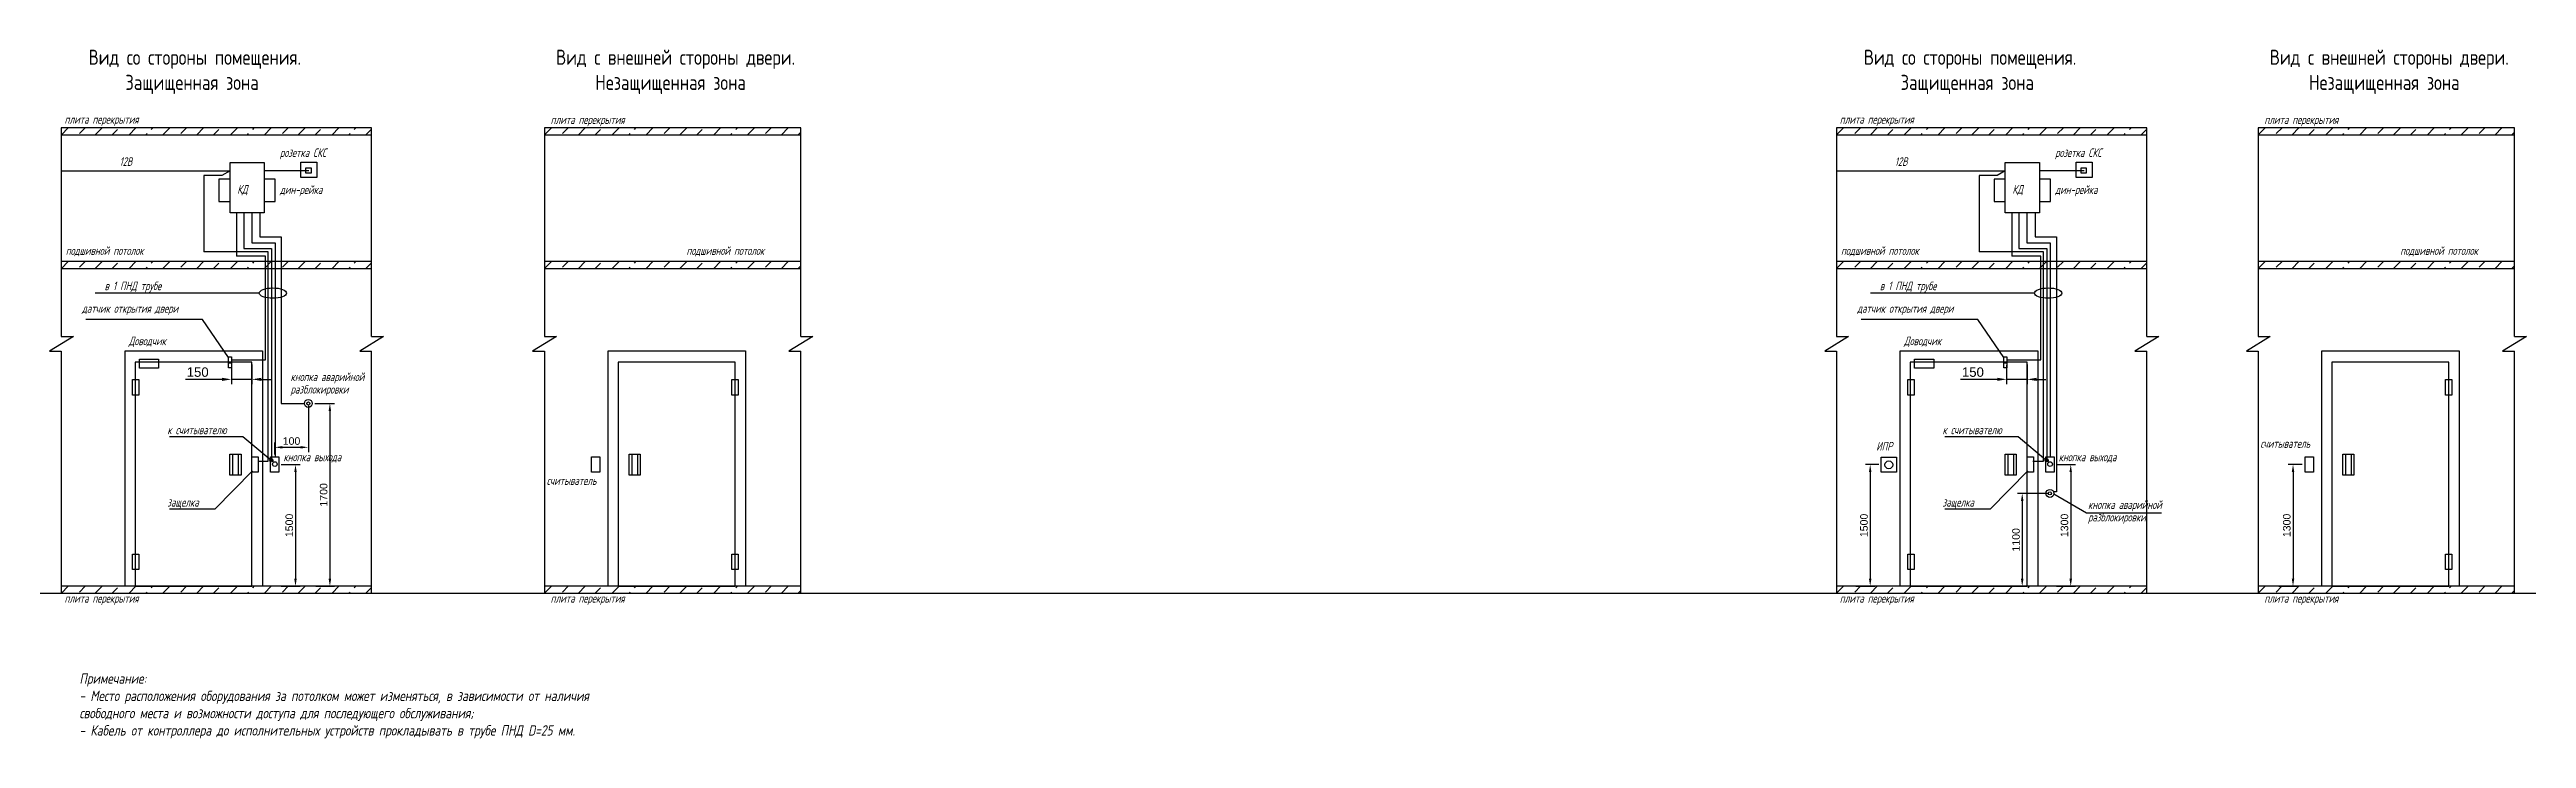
# Model space of a CAD drawing. Header units: millimetres. Extents: x 5341 to 10690, y -2643 to -1904.
# Drawn here: x 10032 to 10690, y -2354 to -2172 of the extents above; entities that cross this region are included whole.
import ezdxf

# ---------------------------------------------------------------- set-up
doc = ezdxf.new("R2010")
doc.units = ezdxf.units.MM
doc.layers.get('Defpoints').update_dxf_attribs({"color": 8})
doc.layers.add('AR_SHTAMP', color=7, linetype='Continuous')
doc.layers.add('непечать', color=5, linetype='Continuous', plot=False)
doc.styles.add('MP_Arial', font='isocpeur.ttf', dxfattribs={"width": 0.8, "height": 3})
doc.styles.add('ROM25', font='romans.shx', dxfattribs={"width": 0.8, "height": 250})
doc.styles.get("Standard").update_dxf_attribs({"font": 'arial.ttf'})
doc.dimstyles.new('ISO-25', dxfattribs={"dimtxt": 2.5, "dimasz": 2.5, "dimexe": 1.25, "dimexo": 0.625, "dimtad": 1, "dimtxsty": 'Standard', "dimcen": 2.5, "dimadec": 0, "dimazin": 0, "dimtfac": 1, "dimtmove": 0, "dimatfit": 3, "dimfxl": 1, "dimarcsym": 0})

msp = doc.modelspace()

# ---------------------------------------------------------------- texts
at = {"style": 'ROM25', "oblique": 15, "width": 0.697723}
for s, height, p in [('плита перекрытия', 2.27909, (10036.083, -2191.344)), ('плита перекрытия', 2.27909, (10165.131, -2191.416)), ('плита перекрытия', 2.27909, (10507.371, -2191.344)), ('плита перекрытия', 2.27909, (10620.082, -2191.416)), ('12B', 2.2791, (10050.677, -2202.536)), ('розетка СКС', 2.27909, (10093.261, -2200.162)), ('12B', 2.2791, (10521.965, -2202.536)), ('розетка СКС', 2.27909, (10564.549, -2200.162)), ('КД', 2.2791, (10081.926, -2209.884)), ('дин-рейка', 2.2791, (10093.261, -2209.972)), ('КД', 2.2791, (10553.214, -2209.884)), ('дин-рейка', 2.2791, (10564.549, -2209.972)), ('подшивной потолок', 2.27909, (10036.411, -2226.132)), ('подшивной потолок', 2.27909, (10201.196, -2226.132)), ('подшивной потолок', 2.27909, (10507.699, -2226.132)), ('подшивной потолок', 2.27909, (10656.147, -2226.132)), ('в 1 ПНД трубе', 2.27909, (10046.721, -2235.48)), ('в 1 ПНД трубе', 2.27909, (10518.009, -2235.48)), ('датчик открытия двери', 2.27909, (10040.692, -2241.464)), ('датчик открытия двери', 2.27909, (10511.98, -2241.464)), ('Доводчик', 2.2791, (10053.146, -2250.074)), ('Доводчик', 2.2791, (10524.434, -2250.074)), ('разблокировки', 2.27909, (10096.083, -2262.903)), ('кнопка аварийной', 2.27909, (10096.083, -2259.596)), ('к считывателю', 2.27909, (10063.357, -2273.667)), ('к считывателю', 2.27909, (10534.644, -2273.667)), ('кнопка выхода', 2.27909, (10094.201, -2280.842)), ('ИПР', 2.2791, (10517.034, -2278.007)), ('кнопка выхода', 2.27909, (10565.488, -2280.842)), ('считыватель', 2.27909, (10619.035, -2277.283)), ('считыватель', 2.27909, (10164.084, -2287.117)), ('защелка', 2.2791, (10063.357, -2292.867)), ('защелка', 2.2791, (10534.644, -2292.867)), ('разблокировки', 2.27909, (10573.282, -2296.8)), ('кнопка аварийной', 2.27909, (10573.282, -2293.493)), ('плита перекрытия', 2.27909, (10036.083, -2318.323)), ('плита перекрытия', 2.27909, (10165.131, -2318.323)), ('плита перекрытия', 2.27909, (10507.371, -2318.323)), ('плита перекрытия', 2.27909, (10620.082, -2318.323))]:
    msp.add_text(s, height=height, dxfattribs=at).set_placement(p)
at = {"layer": 'AR_SHTAMP', "color": 7, "linetype": 'Continuous', "lineweight": 25, "attachment_point": 4, "style": 'MP_Arial'}
for s, insert, char_height, width in [('\\pi7.48;Вид со стороны помещения.\\P\\pi17.24;Защищенная зона', (10034.986, -2177.606), 4, 70), ('\\pi4.6;Вид с внешней стороны двери.\\P\\pi15;Незащищенная зона', (10161.975, -2177.606), 4, 70), ('\\pi7.48;Вид со стороны помещения.\\P\\pi17.24;Защищенная зона', (10506.274, -2177.606), 4, 70), ('\\pi4.6;Вид с внешней стороны двери.\\P\\pi15;Незащищенная зона', (10616.925, -2177.606), 4, 70), ('{\\fISOCPEUR|b0|i1|c204|p34;\\H0.91667x;\\C256;Примечание:\\P- Место расположения оборудования за потолком может изменяться, в зависимости от наличия свободного места и возможности доступа для последующего обслуживания;\\P- Кабель от контроллера до исполнительных устройств прокладывать в трубе ПНД D=25 мм.}', (10040.048, -2345.687), 3, 141.93951)]:
    msp.add_mtext(s, dxfattribs=dict(at, insert=insert, char_height=char_height, width=width))

# ---------------------------------------------------------------- blocks, each defined once
blk = doc.blocks.new('*D44')
at = {"color": 0, "lineweight": -2, "transparency": 16777216}
for p, q in [((10093.63, -2281.71), (10098.65, -2281.71)), ((10097.4, -2283.71), (10097.4, -2311.98)), ((10093.63, -2313.98), (10098.65, -2313.98))]:
    blk.add_line(p, q, dxfattribs=at)
at = {"color": 0, "lineweight": -3, "transparency": 16777216}
for points in [[(10097.07, -2283.71), (10097.73, -2283.71), (10097.4, -2281.71)], [(10097.07, -2311.98), (10097.73, -2311.98), (10097.4, -2313.98)]]:
    blk.add_solid(points, dxfattribs=at)
at = {"layer": 'Defpoints', "color": 0, "lineweight": -3, "transparency": 16777216}
for p in [(10093.01, -2281.71), (10093.01, -2313.98), (10097.4, -2313.98)]:
    blk.add_point(p, dxfattribs=at)
at = {"color": 0, "lineweight": -3, "transparency": 16777216, "insert": (10095.75, -2297.85), "char_height": 2, "attachment_point": 5, "rotation": 90}
blk.add_mtext('1500', dxfattribs=at)
blk = doc.blocks.new('*D45')
at = {"color": 0, "lineweight": -2, "transparency": 16777216}
for p, q in [((10102.49, -2265.51), (10107.78, -2265.51)), ((10106.53, -2267.51), (10106.53, -2311.98)), ((10102.76, -2313.98), (10107.78, -2313.98))]:
    blk.add_line(p, q, dxfattribs=at)
at = {"color": 0, "lineweight": -3, "transparency": 16777216}
for points in [[(10106.19, -2267.51), (10106.86, -2267.51), (10106.53, -2265.51)], [(10106.19, -2311.98), (10106.86, -2311.98), (10106.53, -2313.98)]]:
    blk.add_solid(points, dxfattribs=at)
at = {"layer": 'Defpoints', "color": 0, "lineweight": -3, "transparency": 16777216}
for p in [(10101.86, -2265.51), (10102.14, -2313.98), (10106.53, -2313.98)]:
    blk.add_point(p, dxfattribs=at)
at = {"color": 0, "lineweight": -3, "transparency": 16777216, "insert": (10104.88, -2289.75), "char_height": 2, "attachment_point": 5, "rotation": 90}
blk.add_mtext('1700', dxfattribs=at)
blk = doc.blocks.new('*D46')
at = {"color": 0, "lineweight": -2, "transparency": 16777216}
for p, q in [((10100.81, -2266.14), (10100.81, -2278.39)), ((10091.89, -2279.06), (10091.89, -2275.89)), ((10093.89, -2277.14), (10098.81, -2277.14))]:
    blk.add_line(p, q, dxfattribs=at)
at = {"color": 0, "lineweight": -3, "transparency": 16777216}
for points in [[(10093.89, -2276.81), (10093.89, -2277.47), (10091.89, -2277.14)], [(10098.81, -2276.81), (10098.81, -2277.47), (10100.81, -2277.14)]]:
    blk.add_solid(points, dxfattribs=at)
at = {"layer": 'Defpoints', "color": 0, "lineweight": -3, "transparency": 16777216}
for p in [(10100.81, -2265.51), (10091.89, -2279.69), (10100.81, -2277.14)]:
    blk.add_point(p, dxfattribs=at)
at = {"color": 0, "lineweight": -3, "transparency": 16777216, "insert": (10096.35, -2275.49), "char_height": 2, "attachment_point": 5}
blk.add_mtext('100', dxfattribs=at)
blk = doc.blocks.new('*D49')
at = {"color": 0, "lineweight": -2, "transparency": 16777216}
for p, q in [((10080.4, -2255.37), (10080.4, -2260.37)), ((10085.83, -2255.23), (10085.83, -2260.37)), ((10077.9, -2259.12), (10068.17, -2259.12)), ((10085.83, -2259.12), (10080.4, -2259.12)), ((10088.33, -2259.12), (10090.83, -2259.12)), ((10562.53, -2289.36), (10554.56, -2289.36)), ((10555.81, -2291.36), (10555.81, -2311.98)), ((10572.8, -2313.98), (10554.56, -2313.98))]:
    blk.add_line(p, q, dxfattribs=at)
at = {"color": 0, "lineweight": -3, "transparency": 16777216}
for points in [[(10077.9, -2258.71), (10077.9, -2259.54), (10080.4, -2259.12)], [(10088.33, -2258.71), (10088.33, -2259.54), (10085.83, -2259.12)], [(10555.48, -2291.36), (10556.15, -2291.36), (10555.81, -2289.36)], [(10555.48, -2311.98), (10556.15, -2311.98), (10555.81, -2313.98)]]:
    blk.add_solid(points, dxfattribs=at)
at = {"layer": 'Defpoints', "color": 0, "lineweight": -3, "transparency": 16777216}
for p in [(10080.4, -2254.74), (10085.83, -2254.6), (10080.4, -2259.12), (10563.15, -2289.36), (10555.81, -2313.98), (10573.43, -2313.98)]:
    blk.add_point(p, dxfattribs=at)
at = {"color": 0, "lineweight": -3, "transparency": 16777216, "insert": (10071.43, -2257.22), "char_height": 2.5, "attachment_point": 5}
blk.add_mtext('150', dxfattribs=at)
at = {"color": 0, "lineweight": -3, "transparency": 16777216, "insert": (10554.17, -2301.67), "char_height": 2, "attachment_point": 5, "rotation": 90}
blk.add_mtext('1100', dxfattribs=at)
blk = doc.blocks.new('*D50')
at = {"color": 0, "lineweight": -2, "transparency": 16777216}
for p, q in [((10564.92, -2281.71), (10569.94, -2281.71)), ((10568.69, -2283.71), (10568.69, -2311.98)), ((10564.92, -2313.98), (10569.94, -2313.98))]:
    blk.add_line(p, q, dxfattribs=at)
at = {"color": 0, "lineweight": -3, "transparency": 16777216}
for points in [[(10568.35, -2283.71), (10569.02, -2283.71), (10568.69, -2281.71)], [(10568.35, -2311.98), (10569.02, -2311.98), (10568.69, -2313.98)]]:
    blk.add_solid(points, dxfattribs=at)
at = {"layer": 'Defpoints', "color": 0, "lineweight": -3, "transparency": 16777216}
for p in [(10564.3, -2281.71), (10564.3, -2313.98), (10568.69, -2313.98)]:
    blk.add_point(p, dxfattribs=at)
at = {"color": 0, "lineweight": -3, "transparency": 16777216, "insert": (10567.04, -2297.85), "char_height": 2, "attachment_point": 5, "rotation": 90}
blk.add_mtext('1300', dxfattribs=at)
blk = doc.blocks.new('*D52')
at = {"color": 0, "lineweight": -2, "transparency": 16777216}
for p, q in [((10551.68, -2255.37), (10551.68, -2260.37)), ((10557.12, -2255.23), (10557.12, -2260.37)), ((10549.18, -2259.12), (10539.46, -2259.12)), ((10557.12, -2259.12), (10551.68, -2259.12)), ((10559.62, -2259.12), (10562.12, -2259.12))]:
    blk.add_line(p, q, dxfattribs=at)
at = {"color": 0, "lineweight": -3, "transparency": 16777216}
for points in [[(10549.18, -2258.71), (10549.18, -2259.54), (10551.68, -2259.12)], [(10559.62, -2258.71), (10559.62, -2259.54), (10557.12, -2259.12)]]:
    blk.add_solid(points, dxfattribs=at)
at = {"layer": 'Defpoints', "color": 0, "lineweight": -3, "transparency": 16777216}
for p in [(10551.68, -2254.74), (10557.12, -2254.6), (10551.68, -2259.12)]:
    blk.add_point(p, dxfattribs=at)
at = {"color": 0, "lineweight": -3, "transparency": 16777216, "insert": (10542.72, -2257.22), "char_height": 2.5, "attachment_point": 5}
blk.add_mtext('150', dxfattribs=at)
blk = doc.blocks.new('*D53')
at = {"color": 0, "lineweight": -2, "transparency": 16777216}
for p, q in [((10630.15, -2281.71), (10626.45, -2281.71)), ((10627.7, -2283.71), (10627.7, -2311.98)), ((10623.94, -2313.98), (10628.95, -2313.98))]:
    blk.add_line(p, q, dxfattribs=at)
at = {"color": 0, "lineweight": -3, "transparency": 16777216}
for points in [[(10627.37, -2283.71), (10628.04, -2283.71), (10627.7, -2281.71)], [(10627.37, -2311.98), (10628.04, -2311.98), (10627.7, -2313.98)]]:
    blk.add_solid(points, dxfattribs=at)
at = {"layer": 'Defpoints', "color": 0, "lineweight": -3, "transparency": 16777216}
for p in [(10630.77, -2281.71), (10623.31, -2313.98), (10627.7, -2313.98)]:
    blk.add_point(p, dxfattribs=at)
at = {"color": 0, "lineweight": -3, "transparency": 16777216, "insert": (10626.06, -2297.85), "char_height": 2, "attachment_point": 5, "rotation": 90}
blk.add_mtext('1300', dxfattribs=at)
blk = doc.blocks.new('*D54')
at = {"color": 0, "lineweight": -2, "transparency": 16777216}
for p, q in [((10517.78, -2281.71), (10514.2, -2281.71)), ((10515.45, -2283.71), (10515.45, -2311.98)), ((10511.68, -2313.98), (10516.7, -2313.98))]:
    blk.add_line(p, q, dxfattribs=at)
at = {"color": 0, "lineweight": -3, "transparency": 16777216}
for points in [[(10515.12, -2283.71), (10515.78, -2283.71), (10515.45, -2281.71)], [(10515.12, -2311.98), (10515.78, -2311.98), (10515.45, -2313.98)]]:
    blk.add_solid(points, dxfattribs=at)
at = {"layer": 'Defpoints', "color": 0, "lineweight": -3, "transparency": 16777216}
for p in [(10518.4, -2281.71), (10511.06, -2313.98), (10515.45, -2313.98)]:
    blk.add_point(p, dxfattribs=at)
at = {"color": 0, "lineweight": -3, "transparency": 16777216, "insert": (10513.8, -2297.85), "char_height": 2, "attachment_point": 5, "rotation": 90}
blk.add_mtext('1500', dxfattribs=at)

# ---------------------------------------------------------------- dimensions: what is measured, and where the dimension line sits
at = {"lineweight": -3}
for base, p1, p2, picture, middle in [((10080.396, -2259.122), (10085.834, -2254.602), (10080.396, -2254.741), '*D49', (10071.433, -2259.122)), ((10551.684, -2259.122), (10557.122, -2254.602), (10551.684, -2254.741), '*D52', (10542.721, -2259.122))]:
    dim = msp.add_linear_dim(base=base, p1=p1, p2=p2, text='150', dimstyle='ISO-25', dxfattribs=at)
    dim.commit()
    dim.dimension.update_dxf_attribs({"geometry": picture, "text_midpoint": middle, "dimtype": 160})
dim = msp.add_linear_dim(base=(10555.814, -2313.982), p1=(10563.153, -2289.361), p2=(10573.425, -2313.982), angle=90, text='1100', dimstyle='ISO-25', override={"dimtxt": 2, "dimasz": 2}, dxfattribs=at)
dim.commit()
dim.dimension.update_dxf_attribs({"geometry": '*D49', "text_midpoint": (10555.814, -2301.671), "dimtype": 160})
dim = msp.add_linear_dim(base=(10100.81, -2277.139), p1=(10091.892, -2279.69), p2=(10100.81, -2265.514), text='100', dimstyle='ISO-25', override={"dimtxt": 2, "dimasz": 2}, dxfattribs=at)
dim.commit()
dim.dimension.update_dxf_attribs({"geometry": '*D46', "text_midpoint": (10096.351, -2275.492)})
for base, p1, p2, text, picture, middle in [((10106.527, -2313.982), (10101.861, -2265.514), (10102.137, -2313.982), '1700', '*D45', (10104.88, -2289.748)), ((10097.399, -2313.982), (10093.01, -2281.71), (10093.01, -2313.982), '1500', '*D44', (10095.753, -2297.846)), ((10515.449, -2313.982), (10518.401, -2281.71), (10511.06, -2313.982), '1500', '*D54', (10513.803, -2297.846)), ((10568.687, -2313.982), (10564.298, -2281.71), (10564.298, -2313.982), '1300', '*D50', (10567.04, -2297.846)), ((10627.702, -2313.982), (10630.772, -2281.71), (10623.313, -2313.982), '1300', '*D53', (10626.055, -2297.846))]:
    dim = msp.add_linear_dim(base=base, p1=p1, p2=p2, angle=90, text=text, dimstyle='ISO-25', override={"dimtxt": 2, "dimasz": 2}, dxfattribs=at)
    dim.commit()
    dim.dimension.update_dxf_attribs({"geometry": picture, "text_midpoint": middle})

# ---------------------------------------------------------------- hatches: boundary and pattern name
at = {"ltscale": 0.1}
h = msp.add_hatch(dxfattribs=at)
h.set_pattern_fill('ANSI33', color=256)
h.set_pattern_definition([(45, (-4659916.5305, -593888.4624), (-4.4901280605, 4.4901280605), []), (45, (-4659912.0404, -593888.4624), (-4.4901280605, 4.4901280605), [3.175, -1.5875])])
h.paths.add_polyline_path([(10035.223, -2194.267), (10117.563, -2194.267), (10117.563, -2192.451), (10035.223, -2192.451)])
h = msp.add_hatch(dxfattribs=at)
h.set_pattern_fill('ANSI33', color=256)
h.set_pattern_definition([(45, (-4659788.27, -593888.4624), (-4.4901280605, 4.4901280605), []), (45, (-4659783.7796, -593888.4624), (-4.4901280605, 4.4901280605), [3.175, -1.5875])])
h.paths.add_polyline_path([(10231.526, -2194.267), (10231.526, -2192.451), (10163.484, -2192.451), (10163.484, -2194.267)])
h = msp.add_hatch(dxfattribs=at)
h.set_pattern_fill('ANSI33', color=256)
h.set_pattern_definition([(45, (-4659445.2426, -593888.4624), (-4.4901280605, 4.4901280605), []), (45, (-4659440.7525, -593888.4624), (-4.4901280605, 4.4901280605), [3.175, -1.5875])])
h.paths.add_polyline_path([(10506.511, -2194.267), (10588.851, -2194.267), (10588.851, -2192.451), (10506.511, -2192.451)])
h = msp.add_hatch(dxfattribs=at)
h.set_pattern_fill('ANSI33', color=256)
h.set_pattern_definition([(45, (-4659333.319, -593888.4624), (-4.4901280605, 4.4901280605), []), (45, (-4659328.829, -593888.4624), (-4.4901280605, 4.4901280605), [3.175, -1.5875])])
h.paths.add_polyline_path([(10686.477, -2194.267), (10686.477, -2192.451), (10618.435, -2192.451), (10618.435, -2194.267)])
h = msp.add_hatch(dxfattribs=at)
h.set_pattern_fill('ANSI33', color=256)
h.set_pattern_definition([(45, (-4659916.5305, -593923.9034), (-4.4901280605, 4.4901280605), []), (45, (-4659912.0404, -593923.9034), (-4.4901280605, 4.4901280605), [3.175, -1.5875])])
h.paths.add_polyline_path([(10035.223, -2229.708), (10117.563, -2229.708), (10117.563, -2227.892), (10035.223, -2227.892)])
h = msp.add_hatch(dxfattribs=at)
h.set_pattern_fill('ANSI33', color=256)
h.set_pattern_definition([(45, (-4659788.27, -593923.9034), (-4.4901280605, 4.4901280605), []), (45, (-4659783.7796, -593923.9034), (-4.4901280605, 4.4901280605), [3.175, -1.5875])])
h.paths.add_polyline_path([(10231.526, -2229.708), (10231.526, -2227.892), (10163.484, -2227.892), (10163.484, -2229.708)])
h = msp.add_hatch(dxfattribs=at)
h.set_pattern_fill('ANSI33', color=256)
h.set_pattern_definition([(45, (-4659445.2426, -593923.9034), (-4.4901280605, 4.4901280605), []), (45, (-4659440.7525, -593923.9034), (-4.4901280605, 4.4901280605), [3.175, -1.5875])])
h.paths.add_polyline_path([(10506.511, -2229.708), (10588.851, -2229.708), (10588.851, -2227.892), (10506.511, -2227.892)])
h = msp.add_hatch(dxfattribs=at)
h.set_pattern_fill('ANSI33', color=256)
h.set_pattern_definition([(45, (-4659333.319, -593923.9034), (-4.4901280605, 4.4901280605), []), (45, (-4659328.829, -593923.9034), (-4.4901280605, 4.4901280605), [3.175, -1.5875])])
h.paths.add_polyline_path([(10686.477, -2229.708), (10686.477, -2227.892), (10618.435, -2227.892), (10618.435, -2229.708)])
h = msp.add_hatch(dxfattribs=at)
h.set_pattern_fill('ANSI33', color=256)
h.set_pattern_definition([(45, (-4659916.5305, -594009.993), (-4.4901280605, 4.4901280605), []), (45, (-4659912.0404, -594009.993), (-4.4901280605, 4.4901280605), [3.175, -1.5875])])
h.paths.add_polyline_path([(10035.223, -2315.798), (10117.563, -2315.798), (10117.563, -2313.982), (10035.223, -2313.982)])
h = msp.add_hatch(dxfattribs=at)
h.set_pattern_fill('ANSI33', color=256)
h.set_pattern_definition([(45, (-4659788.27, -594009.993), (-4.4901280605, 4.4901280605), []), (45, (-4659783.7796, -594009.993), (-4.4901280605, 4.4901280605), [3.175, -1.5875])])
h.paths.add_polyline_path([(10231.526, -2315.798), (10231.526, -2313.982), (10163.484, -2313.982), (10163.484, -2315.798)])
h = msp.add_hatch(dxfattribs=at)
h.set_pattern_fill('ANSI33', color=256)
h.set_pattern_definition([(45, (-4659445.2426, -594009.993), (-4.4901280605, 4.4901280605), []), (45, (-4659440.7525, -594009.993), (-4.4901280605, 4.4901280605), [3.175, -1.5875])])
h.paths.add_polyline_path([(10506.511, -2315.798), (10588.851, -2315.798), (10588.851, -2313.982), (10506.511, -2313.982)])
h = msp.add_hatch(dxfattribs=at)
h.set_pattern_fill('ANSI33', color=256)
h.set_pattern_definition([(45, (-4659333.319, -594009.993), (-4.4901280605, 4.4901280605), []), (45, (-4659328.829, -594009.993), (-4.4901280605, 4.4901280605), [3.175, -1.5875])])
h.paths.add_polyline_path([(10686.477, -2315.798), (10686.477, -2313.982), (10618.435, -2313.982), (10618.435, -2315.798)])

# ---------------------------------------------------------------- linework, layer by layer
for p, q in [((10035.223, -2192.451), (10035.223, -2247.732)), ((10117.563, -2247.732), (10117.563, -2192.451)), ((10163.484, -2192.451), (10163.484, -2247.732)), ((10231.526, -2247.732), (10231.526, -2192.451)), ((10506.511, -2192.451), (10506.511, -2247.732)), ((10588.851, -2247.732), (10588.851, -2192.451)), ((10618.435, -2192.451), (10618.435, -2247.732)), ((10686.477, -2247.732), (10686.477, -2192.451)), ((10035.223, -2251.679), (10035.223, -2313.982)), ((10117.563, -2313.982), (10117.563, -2251.679)), ((10163.484, -2251.679), (10163.484, -2313.982)), ((10231.526, -2315.798), (10231.526, -2251.679)), ((10506.511, -2251.679), (10506.511, -2313.982)), ((10588.851, -2313.982), (10588.851, -2251.679)), ((10618.435, -2251.679), (10618.435, -2313.982)), ((10686.477, -2315.798), (10686.477, -2251.679))]:
    msp.add_line(p, q)
at = {"color": 1}
for p, q in [((10035.223, -2203.812), (10080.016, -2203.812)), ((10073.053, -2205.112), (10073.053, -2225.333)), ((10077.841, -2205.112), (10073.053, -2205.112)), ((10080.016, -2203.812), (10077.841, -2205.112)), ((10506.511, -2203.812), (10551.303, -2203.812)), ((10544.34, -2205.112), (10544.34, -2225.333)), ((10549.129, -2205.112), (10544.34, -2205.112)), ((10551.303, -2203.812), (10549.129, -2205.112))]:
    msp.add_line(p, q, dxfattribs=at)
at = {"color": 5}
for p, q in [((10081.763, -2214.937), (10081.763, -2226.507)), ((10083.66, -2214.937), (10083.66, -2224.393)), ((10085.765, -2214.937), (10085.765, -2222.959)), ((10087.97, -2214.937), (10087.97, -2221.331)), ((10553.051, -2214.937), (10553.051, -2226.507)), ((10554.948, -2214.937), (10554.948, -2224.393)), ((10557.053, -2214.937), (10557.053, -2222.959)), ((10559.258, -2214.937), (10559.258, -2221.331)), ((10087.97, -2221.331), (10093.588, -2221.331)), ((10093.588, -2221.331), (10093.588, -2265.498)), ((10559.258, -2221.331), (10564.876, -2221.331)), ((10564.876, -2221.331), (10564.876, -2288.924)), ((10085.765, -2222.959), (10091.972, -2222.959)), ((10091.972, -2222.959), (10091.972, -2279.69)), ((10557.053, -2222.959), (10563.26, -2222.959)), ((10563.26, -2222.959), (10563.26, -2279.69)), ((10564.876, -2288.924), (10564.16, -2288.924))]:
    msp.add_line(p, q, dxfattribs=at)
at = {"lineweight": -3}
for p, q in [((10087.785, -2236.26), (10044.243, -2236.26)), ((10559.073, -2236.26), (10515.531, -2236.26))]:
    msp.add_line(p, q, dxfattribs=at)
at = {"color": 5, "lineweight": -3}
msp.add_line((10093.588, -2265.498), (10099.616, -2265.498), dxfattribs=at)
for points in [[(10035.223, -2194.267), (10117.563, -2194.267), (10117.563, -2192.451), (10035.223, -2192.451)], [(10506.511, -2194.267), (10588.851, -2194.267), (10588.851, -2192.451), (10506.511, -2192.451)], [(10035.223, -2229.708), (10117.563, -2229.708), (10117.563, -2227.892), (10035.223, -2227.892)], [(10506.511, -2229.708), (10588.851, -2229.708), (10588.851, -2227.892), (10506.511, -2227.892)], [(10052.143, -2251.528), (10088.63, -2251.528), (10088.63, -2313.982), (10052.143, -2313.982)], [(10054.799, -2313.982), (10085.834, -2313.982), (10085.834, -2254.602), (10054.799, -2254.602)], [(10180.404, -2251.528), (10216.891, -2251.528), (10216.891, -2313.982), (10180.404, -2313.982)], [(10183.06, -2313.982), (10214.095, -2313.982), (10214.095, -2254.602), (10183.06, -2254.602)], [(10523.431, -2251.528), (10559.918, -2251.528), (10559.918, -2313.982), (10523.431, -2313.982)], [(10526.087, -2313.982), (10557.122, -2313.982), (10557.122, -2254.602), (10526.087, -2254.602)], [(10635.355, -2251.528), (10671.841, -2251.528), (10671.841, -2313.982), (10635.355, -2313.982)], [(10638.011, -2313.982), (10669.046, -2313.982), (10669.046, -2254.602), (10638.011, -2254.602)], [(10054.169, -2259.191), (10055.811, -2259.191), (10055.811, -2263.296), (10054.169, -2263.296)], [(10213.273, -2259.191), (10214.916, -2259.191), (10214.916, -2263.296), (10213.273, -2263.296)], [(10525.456, -2259.191), (10527.099, -2259.191), (10527.099, -2263.296), (10525.456, -2263.296)], [(10668.224, -2259.191), (10669.867, -2259.191), (10669.867, -2263.296), (10668.224, -2263.296)], [(10079.951, -2278.956), (10082.934, -2278.956), (10082.934, -2284.511), (10079.951, -2284.511)], [(10080.764, -2278.956), (10082.188, -2278.956), (10082.188, -2284.511), (10080.764, -2284.511)], [(10185.952, -2278.956), (10188.935, -2278.956), (10188.935, -2284.511), (10185.952, -2284.511)], [(10186.766, -2278.956), (10188.189, -2278.956), (10188.189, -2284.511), (10186.766, -2284.511)], [(10551.239, -2278.956), (10554.222, -2278.956), (10554.222, -2284.511), (10551.239, -2284.511)], [(10552.052, -2278.956), (10553.476, -2278.956), (10553.476, -2284.511), (10552.052, -2284.511)], [(10640.903, -2278.956), (10643.886, -2278.956), (10643.886, -2284.511), (10640.903, -2284.511)], [(10641.716, -2278.956), (10643.14, -2278.956), (10643.14, -2284.511), (10641.716, -2284.511)], [(10054.169, -2305.431), (10055.811, -2305.431), (10055.811, -2309.535), (10054.169, -2309.535)], [(10213.273, -2305.431), (10214.916, -2305.431), (10214.916, -2309.535), (10213.273, -2309.535)], [(10525.456, -2305.431), (10527.099, -2305.431), (10527.099, -2309.535), (10525.456, -2309.535)], [(10668.224, -2305.431), (10669.867, -2305.431), (10669.867, -2309.535), (10668.224, -2309.535)], [(10035.223, -2315.798), (10117.563, -2315.798), (10117.563, -2313.982), (10035.223, -2313.982)], [(10506.511, -2315.798), (10588.851, -2315.798), (10588.851, -2313.982), (10506.511, -2313.982)]]:
    msp.add_lwpolyline(points, close=True)
for points in [[(10231.526, -2192.451), (10163.484, -2192.451), (10163.484, -2194.267), (10231.526, -2194.267)], [(10686.477, -2192.451), (10618.435, -2192.451), (10618.435, -2194.267), (10686.477, -2194.267)], [(10231.526, -2227.892), (10163.484, -2227.892), (10163.484, -2229.708), (10231.526, -2229.708)], [(10686.477, -2227.892), (10618.435, -2227.892), (10618.435, -2229.708), (10686.477, -2229.708)], [(10035.223, -2247.732), (10038.422, -2247.732), (10032.104, -2251.679), (10035.223, -2251.679)], [(10117.563, -2247.732), (10120.762, -2247.732), (10114.444, -2251.679), (10117.563, -2251.679)], [(10163.484, -2247.732), (10166.683, -2247.732), (10160.364, -2251.679), (10163.484, -2251.679)], [(10231.526, -2247.732), (10234.725, -2247.732), (10228.406, -2251.679), (10231.526, -2251.679)], [(10506.511, -2247.732), (10509.71, -2247.732), (10503.391, -2251.679), (10506.511, -2251.679)], [(10588.851, -2247.732), (10592.05, -2247.732), (10585.732, -2251.679), (10588.851, -2251.679)], [(10618.435, -2247.732), (10621.633, -2247.732), (10615.315, -2251.679), (10618.435, -2251.679)], [(10686.477, -2247.732), (10689.676, -2247.732), (10683.357, -2251.679), (10686.477, -2251.679)], [(10231.526, -2313.982), (10163.484, -2313.982), (10163.484, -2315.798), (10231.526, -2315.798)], [(10686.477, -2313.982), (10618.435, -2313.982), (10618.435, -2315.798), (10686.477, -2315.798)]]:
    msp.add_lwpolyline(points)
at = {"color": 96, "lineweight": 30}
for points in [[(10080.016, -2201.618), (10089.073, -2201.618), (10089.073, -2214.937), (10080.016, -2214.937)], [(10551.303, -2201.618), (10560.36, -2201.618), (10560.36, -2214.937), (10551.303, -2214.937)]]:
    msp.add_lwpolyline(points, close=True, dxfattribs=at)
at = {"lineweight": -3}
for points in [[(10098.854, -2201.583), (10103.064, -2201.583), (10103.064, -2205.638), (10098.854, -2205.638)], [(10570.142, -2201.583), (10574.352, -2201.583), (10574.352, -2205.638), (10570.142, -2205.638)], [(10080.016, -2206.025), (10077.076, -2206.025), (10077.076, -2211.959), (10080.016, -2211.959)], [(10092.012, -2206.025), (10089.073, -2206.025), (10089.073, -2211.959), (10092.012, -2211.959)], [(10100.138, -2203.03), (10101.54, -2203.03), (10101.54, -2204.431), (10100.138, -2204.431)], [(10551.303, -2206.025), (10548.364, -2206.025), (10548.364, -2211.959), (10551.303, -2211.959)], [(10563.3, -2206.025), (10560.36, -2206.025), (10560.36, -2211.959), (10563.3, -2211.959)], [(10571.426, -2203.03), (10572.828, -2203.03), (10572.828, -2204.431), (10571.426, -2204.431)]]:
    msp.add_lwpolyline(points, close=True, dxfattribs=at)
for points in [[(10089.073, -2203.774), (10100.93, -2203.774), (10100.93, -2203.774)], [(10560.36, -2203.774), (10572.218, -2203.774), (10572.218, -2203.774)]]:
    msp.add_lwpolyline(points, dxfattribs=at)
at = {"color": 1}
for points in [[(10087.378, -2280.832), (10090.14, -2280.832), (10090.14, -2225.333), (10073.053, -2225.333)], [(10558.666, -2280.832), (10561.428, -2280.832), (10561.428, -2225.333), (10544.34, -2225.333)]]:
    msp.add_lwpolyline(points, dxfattribs=at)
at = {"color": 5, "lineweight": -3}
for points in [[(10080.457, -2253.961), (10080.457, -2253.961), (10089.46, -2253.961), (10089.46, -2226.507), (10081.763, -2226.507)], [(10083.66, -2224.393), (10091.034, -2224.393), (10091.034, -2280.699)], [(10551.745, -2253.961), (10551.745, -2253.961), (10560.748, -2253.961), (10560.748, -2226.507), (10553.051, -2226.507)], [(10554.948, -2224.393), (10562.322, -2224.393), (10562.322, -2280.699)]]:
    msp.add_lwpolyline(points, dxfattribs=at)
at = {"color": 30, "lineweight": 30}
for points in [[(10055.965, -2253.735), (10061.038, -2253.735), (10061.038, -2256.136), (10055.965, -2256.136)], [(10079.637, -2253.194), (10080.396, -2253.194), (10080.396, -2254.559), (10079.637, -2254.559)], [(10079.637, -2254.741), (10080.396, -2254.741), (10080.396, -2256.106), (10079.637, -2256.106)], [(10527.253, -2253.735), (10532.326, -2253.735), (10532.326, -2256.136), (10527.253, -2256.136)], [(10550.925, -2253.194), (10551.684, -2253.194), (10551.684, -2254.559), (10550.925, -2254.559)], [(10550.925, -2254.741), (10551.684, -2254.741), (10551.684, -2256.106), (10550.925, -2256.106)], [(10085.834, -2279.69), (10087.532, -2279.69), (10087.532, -2283.731), (10085.834, -2283.731)], [(10090.774, -2279.69), (10093.01, -2279.69), (10093.01, -2283.731), (10090.774, -2283.731)], [(10175.981, -2279.69), (10178.217, -2279.69), (10178.217, -2283.731), (10175.981, -2283.731)], [(10518.401, -2279.71), (10522.401, -2279.71), (10522.401, -2283.71), (10518.401, -2283.71)], [(10557.122, -2279.69), (10558.82, -2279.69), (10558.82, -2283.731), (10557.122, -2283.731)], [(10562.061, -2279.69), (10564.298, -2279.69), (10564.298, -2283.731), (10562.061, -2283.731)], [(10630.932, -2279.69), (10633.168, -2279.69), (10633.168, -2283.731), (10630.932, -2283.731)]]:
    msp.add_lwpolyline(points, close=True, dxfattribs=at)
for centre, radius in [((10100.81, -2265.514), 1.051), ((10100.81, -2265.514), 0.42), ((10091.915, -2281.591), 0.618), ((10520.404, -2281.788), 1.051), ((10563.203, -2281.591), 0.618), ((10563.153, -2289.361), 1.051), ((10563.153, -2289.361), 0.42)]:
    msp.add_circle(centre, radius, dxfattribs=at)
at = {"lineweight": -3}
for centre in [(10091.014, -2280.608), (10562.302, -2280.608)]:
    msp.add_circle(centre, 0.405, dxfattribs=at)
for centre in [(10091.407, -2236.26), (10562.695, -2236.26)]:
    msp.add_ellipse(centre, major_axis=(-3.621, 0), ratio=0.380952, dxfattribs=at)
at = {"layer": 'непечать', "color": 4}
msp.add_xline((4279.149, -2315.798), (1, 0), dxfattribs=at)

msp.set_redraw_order([(e.dxf.handle, doc.entitydb.next_handle()) for e in msp.query("TEXT MTEXT ATTDEF DIMENSION ARC_DIMENSION")])  # texts and dimensions are drawn at this point

# ---------------------------------------------------------------- leaders
at = {"lineweight": -3}
for points, override in [([(10079.612, -2253.337), (10072.725, -2243.212), (10041.768, -2243.212)], {"dimasz": 1, "dimtad": 0}), ([(10550.9, -2253.337), (10544.013, -2243.212), (10513.056, -2243.212)], {"dimasz": 1, "dimtad": 0}), ([(10090.825, -2280.57), (10083.455, -2274.367), (10063.978, -2274.367)], {"dimasz": 1, "dimgap": 0.625, "dimtad": 0}), ([(10562.113, -2280.57), (10554.742, -2274.367), (10535.266, -2274.367)], {"dimasz": 1, "dimgap": 0.625, "dimtad": 0}), ([(10086.005, -2283.358), (10075.997, -2293.568), (10063.978, -2293.568)], {"dimasz": 1, "dimgap": 0.625, "dimtad": 0}), ([(10557.293, -2283.358), (10547.285, -2293.568), (10535.266, -2293.568)], {"dimasz": 1, "dimgap": 0.625, "dimtad": 0}), ([(10564.194, -2289.502), (10572.835, -2294.514), (10592.797, -2294.514)], {"dimasz": 1, "dimtad": 0})]:
    msp.add_leader(points, dimstyle='ISO-25', override=override, dxfattribs=at)

doc.saveas('drawing.dxf')
